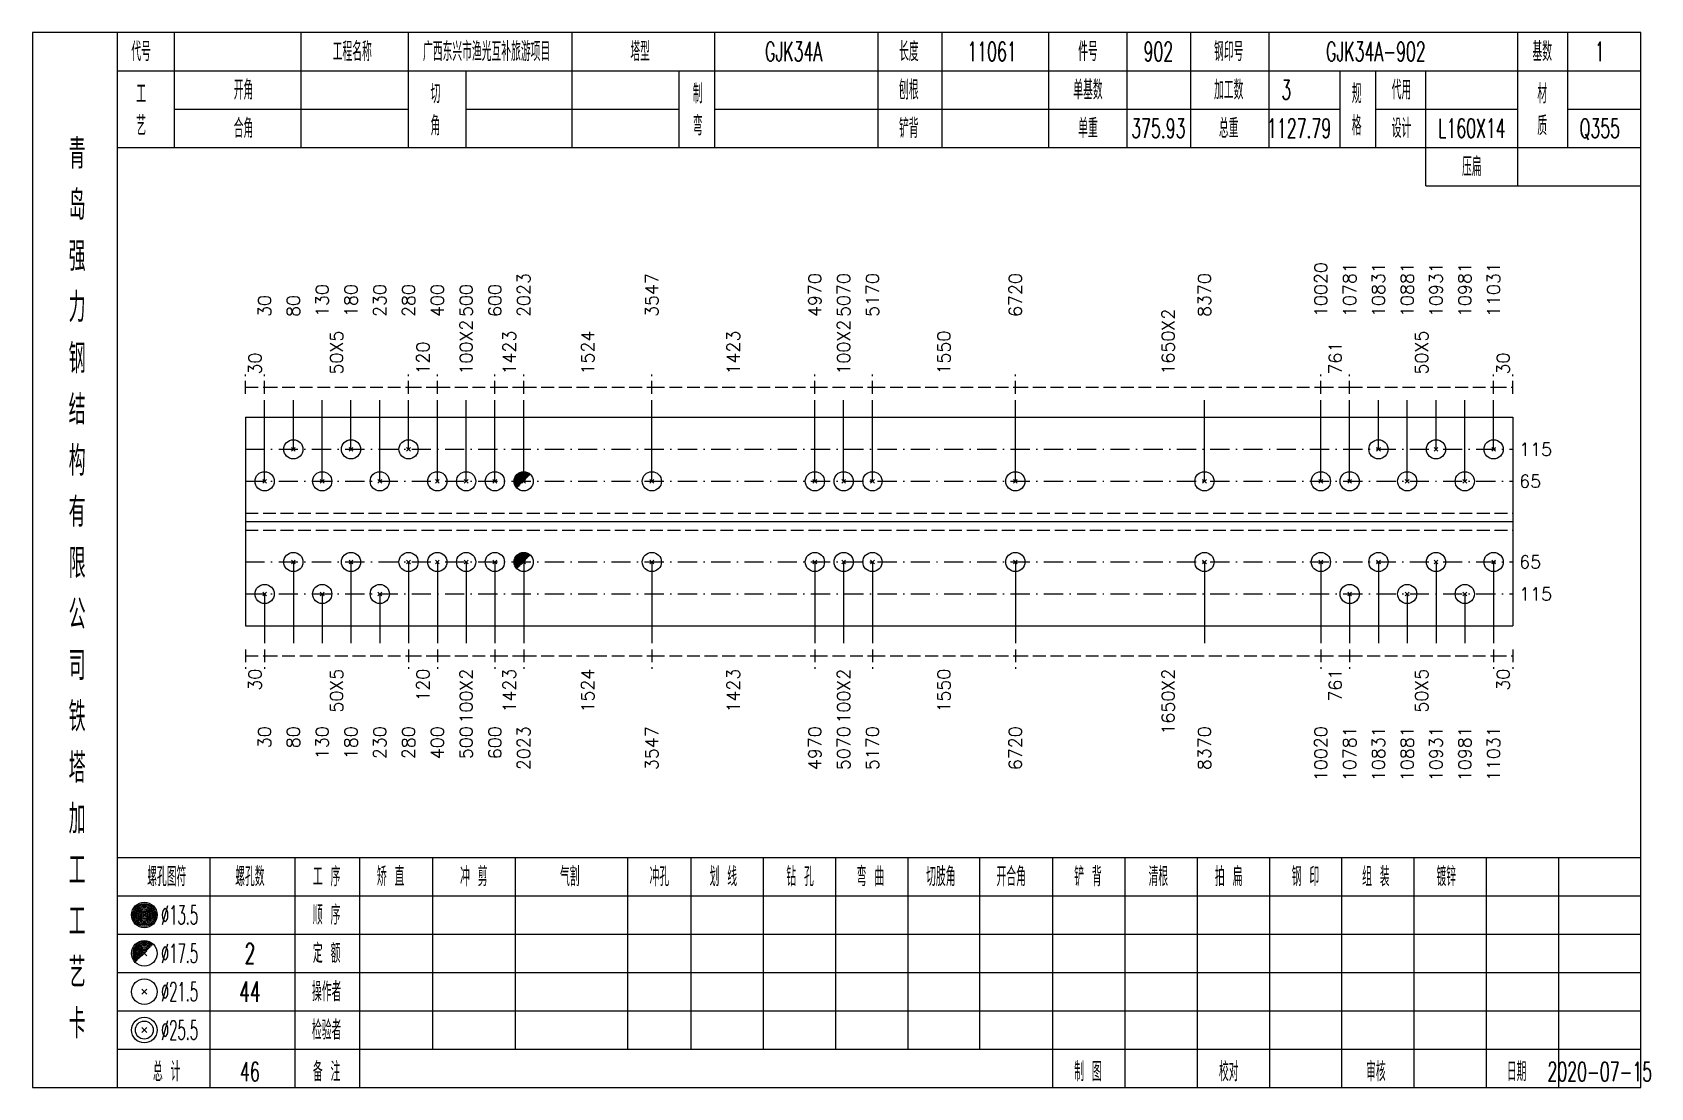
# Model space of a CAD drawing. Extents: x 0 to 2606, y -377 to 6479.
# Drawn here: x 522.8 to 775.7, y 2625 to 2790 of the extents above; entities that cross this region are included whole.
import ezdxf
from ezdxf.enums import TextEntityAlignment as Align

# ---------------------------------------------------------------- set-up
doc = ezdxf.new("R2010")
doc.units = 0
doc.header["$MEASUREMENT"] = 0
doc.linetypes.add('一点画线', pattern=[5.2, 3, -1, 0.2, -1])
doc.linetypes.add('虚线', pattern=[2.75, 2, -0.75])
doc.layers.get('0').update_dxf_attribs({"linetype": 'CONTINUOUS', "lineweight": 25})
doc.layers.add('1', color=7, linetype='CONTINUOUS', lineweight=25)
doc.layers.add('4', color=7, linetype='CONTINUOUS', lineweight=25)
doc.styles.get("Standard").update_dxf_attribs({"font": 'simplex.shx', "width": 0.7, "height": 3, "bigfont": 'gbhzfs.shx'})

msp = doc.modelspace()

# ---------------------------------------------------------------- texts
at = {"color": 7, "linetype": 'Continuous', "lineweight": 13}
for s, p in [('2023', (599.6, 2745.5)), ('3547', (619.63, 2745.5)), ('4970', (645.11, 2745.5)), ('5070', (649.61, 2745.5)), ('5170', (654.11, 2745.5)), ('6720', (676.45, 2745.5)), ('8370', (706, 2745.5)), ('10020', (724.2, 2745.5)), ('10781', (728.7, 2745.5)), ('10831', (733.2, 2745.5)), ('10881', (737.7, 2745.5)), ('10931', (742.2, 2745.5)), ('10981', (746.7, 2745.5)), ('11031', (751.2, 2745.5)), ('130', (568.1, 2745.5)), ('180', (572.6, 2745.5)), ('230', (577.1, 2745.5)), ('280', (581.6, 2745.5)), ('400', (586.1, 2745.5)), ('500', (590.6, 2745.5)), ('600', (595.1, 2745.5)), ('30', (559.1, 2745.5)), ('80', (563.6, 2745.5))]:
    msp.add_text(s, height=2, rotation=90, dxfattribs=at).set_placement(p, align=Align.MIDDLE_LEFT)
at = {"color": 8, "linetype": 'Continuous', "lineweight": 9}
for s, p in [('100X2', (590.6, 2736.5)), ('100X2', (649.61, 2736.5)), ('1650X2', (700.33, 2736.5)), ('50X5', (570.35, 2736.5)), ('1423', (597.35, 2736.5)), ('1524', (609.61, 2736.5)), ('1423', (632.37, 2736.5)), ('1550', (665.28, 2736.5)), ('50X5', (739.95, 2736.5)), ('30', (557.6, 2736.5)), ('120', (583.85, 2736.5)), ('761', (726.45, 2736.5)), ('30', (752.7, 2736.5))]:
    msp.add_text(s, height=2, rotation=90, dxfattribs=at).set_placement(p, align=Align.MIDDLE_LEFT)
at = {"color": 7, "linetype": 'Continuous', "lineweight": 13}
for s, p in [('115', (755.2, 2724.81)), ('65', (755.2, 2719.81)), ('65', (755.2, 2707.19)), ('115', (755.2, 2702.19))]:
    msp.add_text(s, height=2, dxfattribs=at).set_placement(p, align=Align.MIDDLE_LEFT)
at = {"color": 8, "linetype": 'Continuous', "lineweight": 9}
for s, p in [('30', (557.6, 2690.5)), ('50X5', (570.35, 2690.5)), ('120', (583.85, 2690.5)), ('100X2', (590.6, 2690.5)), ('1423', (597.35, 2690.5)), ('1524', (609.61, 2690.5)), ('1423', (632.37, 2690.5)), ('100X2', (649.61, 2690.5)), ('1550', (665.28, 2690.5)), ('1650X2', (700.33, 2690.5)), ('761', (726.45, 2690.5)), ('50X5', (739.95, 2690.5)), ('30', (752.7, 2690.5))]:
    msp.add_text(s, height=2, rotation=90, dxfattribs=at).set_placement(p, align=Align.MIDDLE_RIGHT)
at = {"layer": '1', "color": 7, "linetype": 'Continuous', "lineweight": 13}
for s, p in [('30', (559.1, 2681.5)), ('80', (563.6, 2681.5)), ('130', (568.1, 2681.5)), ('180', (572.6, 2681.5)), ('230', (577.1, 2681.5)), ('280', (581.6, 2681.5)), ('400', (586.1, 2681.5)), ('500', (590.6, 2681.5)), ('600', (595.1, 2681.5)), ('2023', (599.6, 2681.5)), ('3547', (619.63, 2681.5)), ('4970', (645.11, 2681.5)), ('5070', (649.61, 2681.5)), ('5170', (654.11, 2681.5)), ('6720', (676.45, 2681.5)), ('8370', (706, 2681.5)), ('10020', (724.2, 2681.5)), ('10781', (728.7, 2681.5)), ('10831', (733.2, 2681.5)), ('10881', (737.7, 2681.5)), ('10931', (742.2, 2681.5)), ('10981', (746.7, 2681.5)), ('11031', (751.2, 2681.5))]:
    msp.add_text(s, height=2, rotation=90, dxfattribs=at).set_placement(p, align=Align.MIDDLE_RIGHT)
at = {"layer": '4', "color": 1, "linetype": 'Continuous', "lineweight": 13}
for s, height, width, p in [('代号', 3, 0.6, (539.8, 2787)), ('工程名称', 3, 0.6, (572.8, 2787)), ('广西东兴市渔光互补旅游项目', 3, 0.6, (593.8, 2787)), ('塔型', 3, 0.6, (617.8, 2787)), ('GJK34A', 3, 0.6, (641.8, 2787)), ('长度', 3, 0.6, (659.8, 2787)), ('11061', 3, 0.6, (672.8, 2787)), ('件号', 3, 0.6, (687.8, 2787)), ('902', 3, 0.6, (698.8, 2787)), ('钢印号', 3, 0.6, (709.8, 2787)), ('GJK34A-902', 3, 0.6, (732.8, 2787)), ('基数', 3, 0.6, (758.8, 2787)), ('1', 3, 0.6, (767.8, 2787)), ('开角', 3, 0.6, (555.8, 2781)), ('刨根', 3, 0.6, (659.8, 2781)), ('单基数', 3, 0.6, (687.8, 2781)), ('加工数', 3, 0.6, (709.8, 2781)), ('3', 3, 0.6, (718.8, 2781)), ('代用', 3, 0.6, (736.8, 2781)), ('工', 3, 0.6, (539.8, 2780.4)), ('切', 3, 0.6, (585.8, 2780.4)), ('制', 3, 0.6, (626.8, 2780.4)), ('规', 3, 0.6, (729.8, 2780.4)), ('材', 3, 0.6, (758.8, 2780.4)), ('艺', 3, 0.6, (539.8, 2775.4)), ('合角', 3, 0.6, (555.8, 2775)), ('角', 3, 0.6, (585.8, 2775.4)), ('弯', 3, 0.6, (626.8, 2775.4)), ('铲背', 3, 0.6, (659.8, 2775)), ('单重', 3, 0.6, (687.8, 2775)), ('375.93', 3, 0.6, (698.8, 2775)), ('总重', 3, 0.6, (709.8, 2775)), ('1127.79', 3, 0.6, (720.8, 2775)), ('格', 3, 0.6, (729.8, 2775.4)), ('设计', 3, 0.6, (736.8, 2775)), ('L160X14', 3, 0.6, (747.8, 2775)), ('质', 3, 0.6, (758.8, 2775.4)), ('Q355', 3, 0.6, (767.8, 2775)), ('青', 4.6, 0.8, (529.8, 2771)), ('压扁', 3, 0.6, (747.8, 2769)), ('岛', 4.6, 0.8, (529.8, 2763)), ('强', 4.6, 0.8, (529.8, 2755)), ('力', 4.6, 0.8, (529.8, 2747)), ('钢', 4.6, 0.8, (529.8, 2739)), ('结', 4.6, 0.8, (529.8, 2731)), ('构', 4.6, 0.8, (529.8, 2723)), ('有', 4.6, 0.8, (529.8, 2715)), ('限', 4.6, 0.8, (529.8, 2707)), ('公', 4.6, 0.8, (529.8, 2699)), ('司', 4.6, 0.8, (529.8, 2691)), ('铁', 4.6, 0.8, (529.8, 2683)), ('塔', 4.6, 0.8, (529.8, 2675)), ('加', 4.6, 0.8, (529.8, 2667)), ('工', 4.6, 0.8, (529.8, 2659)), ('螺孔图符', 3, 0.6, (543.8, 2658)), ('螺孔数', 3, 0.6, (556.8, 2658)), ('工 序', 3, 0.6, (568.8, 2658)), ('矫 直', 3, 0.6, (578.8, 2658)), ('冲 剪', 3, 0.6, (591.8, 2658)), ('气割', 3, 0.6, (606.8, 2658)), ('冲孔', 3, 0.6, (620.8, 2658)), ('划 线', 3, 0.6, (630.8, 2658)), ('钻 孔', 3, 0.6, (642.8, 2658)), ('弯 曲', 3, 0.6, (653.8, 2658)), ('切肢角', 3, 0.6, (664.8, 2658)), ('开合角', 3, 0.6, (675.8, 2658)), ('铲 背', 3, 0.6, (687.8, 2658)), ('清根', 3, 0.6, (698.8, 2658)), ('拍 扁', 3, 0.6, (709.8, 2658)), ('钢 印', 3, 0.6, (721.8, 2658)), ('组 装', 3, 0.6, (732.8, 2658)), ('镀锌', 3, 0.6, (743.8, 2658)), ('%%C13.5', 3, 0.5, (545.8, 2652)), ('顺 序', 3, 0.6, (568.8, 2652)), ('工', 4.6, 0.8, (529.8, 2651)), ('%%C17.5', 3, 0.5, (545.8, 2646)), ('2', 3.2, 0.6, (556.8, 2646)), ('定 额', 3, 0.6, (568.8, 2646)), ('艺', 4.6, 0.8, (529.8, 2643)), ('%%C21.5', 3, 0.5, (545.8, 2640)), ('44', 3.2, 0.6, (556.8, 2640)), ('操作者', 3, 0.6, (568.8, 2640)), ('卡', 4.6, 0.8, (529.8, 2635)), ('检验者', 3, 0.6, (568.8, 2634)), ('%%C25.5', 3, 0.5, (545.8, 2634)), ('总 计', 3, 0.6, (543.8, 2627.5)), ('46', 3, 0.6, (556.8, 2627.5)), ('备 注', 3, 0.6, (568.8, 2627.5)), ('制 图', 3, 0.6, (687.8, 2627.5)), ('校对', 3, 0.6, (709.8, 2627.5)), ('审核', 3, 0.6, (732.8, 2627.5)), ('日期', 3, 0.6, (754.8, 2627.5)), ('2020-07-15', 3, 0.6, (767.8, 2627.5))]:
    msp.add_text(s, height=height, dxfattribs=dict(at, width=width)).set_placement(p, align=Align.MIDDLE_CENTER)

# ---------------------------------------------------------------- linework, layer by layer
at = {"color": 8, "linetype": '虚线', "lineweight": 9}
for p, q in [((556.1, 2733.5), (556.1, 2736.5)), ((556.1, 2734.5), (559.1, 2734.5)), ((559.1, 2733.5), (559.1, 2736.5)), ((559.1, 2733.5), (559.1, 2736.5)), ((559.1, 2734.5), (581.6, 2734.5)), ((581.6, 2733.5), (581.6, 2736.5)), ((581.6, 2733.5), (581.6, 2736.5)), ((581.6, 2734.5), (586.1, 2734.5)), ((586.1, 2733.5), (586.1, 2736.5)), ((586.1, 2733.5), (586.1, 2736.5)), ((586.1, 2734.5), (595.1, 2734.5)), ((595.1, 2733.5), (595.1, 2736.5)), ((595.1, 2733.5), (595.1, 2736.5)), ((595.1, 2734.5), (599.6, 2734.5)), ((599.6, 2733.5), (599.6, 2736.5)), ((599.6, 2733.5), (599.6, 2736.5)), ((599.6, 2734.5), (619.63, 2734.5)), ((619.63, 2733.5), (619.63, 2736.5)), ((619.63, 2733.5), (619.63, 2736.5)), ((619.63, 2734.5), (645.11, 2734.5)), ((645.11, 2733.5), (645.11, 2736.5)), ((645.11, 2733.5), (645.11, 2736.5)), ((645.11, 2734.5), (654.11, 2734.5)), ((654.11, 2733.5), (654.11, 2736.5)), ((654.11, 2733.5), (654.11, 2736.5)), ((654.11, 2734.5), (676.45, 2734.5)), ((676.45, 2733.5), (676.45, 2736.5)), ((676.45, 2733.5), (676.45, 2736.5)), ((676.45, 2734.5), (724.2, 2734.5)), ((724.2, 2733.5), (724.2, 2736.5)), ((724.2, 2733.5), (724.2, 2736.5)), ((724.2, 2734.5), (728.7, 2734.5)), ((728.7, 2733.5), (728.7, 2736.5)), ((728.7, 2733.5), (728.7, 2736.5)), ((728.7, 2734.5), (751.2, 2734.5)), ((751.2, 2733.5), (751.2, 2736.5)), ((751.2, 2733.5), (751.2, 2736.5)), ((751.2, 2734.5), (754.2, 2734.5)), ((754.2, 2733.5), (754.2, 2736.5)), ((556.1, 2693.5), (556.1, 2690.5)), ((556.1, 2692.5), (559.1, 2692.5)), ((559.1, 2693.5), (559.1, 2690.5)), ((559.1, 2693.5), (559.1, 2690.5)), ((559.1, 2692.5), (581.6, 2692.5)), ((581.6, 2693.5), (581.6, 2690.5)), ((581.6, 2693.5), (581.6, 2690.5)), ((581.6, 2692.5), (586.1, 2692.5)), ((586.1, 2693.5), (586.1, 2690.5)), ((586.1, 2693.5), (586.1, 2690.5)), ((586.1, 2692.5), (595.1, 2692.5)), ((595.1, 2693.5), (595.1, 2690.5)), ((595.1, 2693.5), (595.1, 2690.5)), ((595.1, 2692.5), (599.6, 2692.5)), ((599.6, 2693.5), (599.6, 2690.5)), ((599.6, 2693.5), (599.6, 2690.5)), ((599.6, 2692.5), (619.63, 2692.5)), ((619.63, 2693.5), (619.63, 2690.5)), ((619.63, 2693.5), (619.63, 2690.5)), ((619.63, 2692.5), (645.11, 2692.5)), ((645.11, 2693.5), (645.11, 2690.5)), ((645.11, 2693.5), (645.11, 2690.5)), ((645.11, 2692.5), (654.11, 2692.5)), ((654.11, 2693.5), (654.11, 2690.5)), ((654.11, 2693.5), (654.11, 2690.5)), ((654.11, 2692.5), (676.45, 2692.5)), ((676.45, 2693.5), (676.45, 2690.5)), ((676.45, 2693.5), (676.45, 2690.5)), ((676.45, 2692.5), (724.2, 2692.5)), ((724.2, 2693.5), (724.2, 2690.5)), ((724.2, 2693.5), (724.2, 2690.5)), ((724.2, 2692.5), (728.7, 2692.5)), ((728.7, 2693.5), (728.7, 2690.5)), ((728.7, 2693.5), (728.7, 2690.5)), ((728.7, 2692.5), (751.2, 2692.5)), ((751.2, 2693.5), (751.2, 2690.5)), ((751.2, 2693.5), (751.2, 2690.5)), ((751.2, 2692.5), (754.2, 2692.5)), ((754.2, 2693.5), (754.2, 2690.5))]:
    msp.add_line(p, q, dxfattribs=at)
at = {"color": 7, "linetype": 'Continuous', "lineweight": 13}
for p, q in [((559.1, 2719.81), (559.1, 2732.5)), ((563.6, 2724.81), (563.6, 2732.5)), ((568.1, 2719.81), (568.1, 2732.5)), ((572.6, 2724.81), (572.6, 2732.5)), ((577.1, 2719.81), (577.1, 2732.5)), ((581.6, 2724.81), (581.6, 2732.5)), ((586.1, 2719.81), (586.1, 2732.5)), ((590.6, 2719.81), (590.6, 2732.5)), ((595.1, 2719.81), (595.1, 2732.5)), ((599.6, 2719.81), (599.6, 2732.5)), ((619.63, 2719.81), (619.63, 2732.5)), ((645.11, 2719.81), (645.11, 2732.5)), ((649.61, 2719.81), (649.61, 2732.5)), ((654.11, 2719.81), (654.11, 2732.5)), ((676.45, 2719.81), (676.45, 2732.5)), ((706, 2719.81), (706, 2732.5)), ((724.2, 2719.81), (724.2, 2732.5)), ((728.7, 2719.81), (728.7, 2732.5)), ((733.2, 2724.81), (733.2, 2732.5)), ((737.7, 2719.81), (737.7, 2732.5)), ((742.2, 2724.81), (742.2, 2732.5)), ((746.7, 2719.81), (746.7, 2732.5)), ((751.2, 2724.81), (751.2, 2732.5)), ((563.3, 2724.51), (563.9, 2725.11)), ((563.9, 2724.51), (563.3, 2725.11)), ((572.3, 2724.51), (572.9, 2725.11)), ((572.9, 2724.51), (572.3, 2725.11)), ((581.3, 2724.51), (581.9, 2725.11)), ((581.9, 2724.51), (581.3, 2725.11)), ((732.9, 2724.51), (733.5, 2725.11)), ((733.5, 2724.51), (732.9, 2725.11)), ((741.9, 2724.51), (742.5, 2725.11)), ((742.5, 2724.51), (741.9, 2725.11)), ((750.9, 2724.51), (751.5, 2725.11)), ((751.5, 2724.51), (750.9, 2725.11)), ((558.8, 2719.51), (559.4, 2720.11)), ((559.4, 2719.51), (558.8, 2720.11)), ((567.8, 2719.51), (568.4, 2720.11)), ((568.4, 2719.51), (567.8, 2720.11)), ((576.8, 2719.51), (577.4, 2720.11)), ((577.4, 2719.51), (576.8, 2720.11)), ((585.8, 2719.51), (586.4, 2720.11)), ((586.4, 2719.51), (585.8, 2720.11)), ((590.3, 2719.51), (590.9, 2720.11)), ((590.9, 2719.51), (590.3, 2720.11)), ((594.8, 2719.51), (595.4, 2720.11)), ((595.4, 2719.51), (594.8, 2720.11)), ((619.33, 2719.51), (619.93, 2720.11)), ((619.93, 2719.51), (619.33, 2720.11)), ((644.81, 2719.51), (645.41, 2720.11)), ((645.41, 2719.51), (644.81, 2720.11)), ((649.31, 2719.51), (649.91, 2720.11)), ((649.91, 2719.51), (649.31, 2720.11)), ((653.81, 2719.51), (654.41, 2720.11)), ((654.41, 2719.51), (653.81, 2720.11)), ((676.15, 2719.51), (676.75, 2720.11)), ((676.75, 2719.51), (676.15, 2720.11)), ((705.7, 2719.51), (706.3, 2720.11)), ((706.3, 2719.51), (705.7, 2720.11)), ((723.9, 2719.51), (724.5, 2720.11)), ((724.5, 2719.51), (723.9, 2720.11)), ((728.4, 2719.51), (729, 2720.11)), ((729, 2719.51), (728.4, 2720.11)), ((737.4, 2719.51), (738, 2720.11)), ((738, 2719.51), (737.4, 2720.11)), ((746.4, 2719.51), (747, 2720.11)), ((747, 2719.51), (746.4, 2720.11)), ((563.6, 2707.19), (563.6, 2694.5)), ((572.6, 2707.19), (572.6, 2694.5)), ((581.6, 2707.19), (581.6, 2694.5)), ((586.1, 2707.19), (586.1, 2694.5)), ((590.6, 2707.19), (590.6, 2694.5)), ((595.1, 2707.19), (595.1, 2694.5)), ((599.6, 2707.19), (599.6, 2694.5)), ((619.63, 2707.19), (619.63, 2694.5)), ((645.11, 2707.19), (645.11, 2694.5)), ((649.61, 2707.19), (649.61, 2694.5)), ((654.11, 2707.19), (654.11, 2694.5)), ((676.45, 2707.19), (676.45, 2694.5)), ((706, 2707.19), (706, 2694.5)), ((724.2, 2707.19), (724.2, 2694.5)), ((733.2, 2707.19), (733.2, 2694.5)), ((742.2, 2707.19), (742.2, 2694.5)), ((751.2, 2707.19), (751.2, 2694.5)), ((559.1, 2702.19), (559.1, 2694.5)), ((568.1, 2702.19), (568.1, 2694.5)), ((577.1, 2702.19), (577.1, 2694.5)), ((728.7, 2702.19), (728.7, 2694.5)), ((737.7, 2702.19), (737.7, 2694.5)), ((746.7, 2702.19), (746.7, 2694.5))]:
    msp.add_line(p, q, dxfattribs=at)
at = {"color": 7, "linetype": 'Continuous', "lineweight": 18}
for p, q in [((556.1, 2729.81), (556.1, 2697.19)), ((556.1, 2729.81), (754.2, 2729.81)), ((754.2, 2729.81), (754.2, 2697.19)), ((556.1, 2713.5), (754.2, 2713.5))]:
    msp.add_line(p, q, dxfattribs=at)
at = {"color": 3, "linetype": '一点画线', "lineweight": 13}
for p, q in [((556.1, 2724.81), (754.2, 2724.81)), ((556.1, 2719.81), (754.2, 2719.81)), ((556.1, 2707.19), (754.2, 2707.19)), ((556.1, 2702.19), (754.2, 2702.19))]:
    msp.add_line(p, q, dxfattribs=at)
at = {"color": 7, "linetype": 'Continuous', "lineweight": 0}
for p, q in [((599.3, 2719.51), (599.9, 2720.11)), ((599.3, 2720.11), (599.9, 2719.51))]:
    msp.add_line(p, q, dxfattribs=at)
at = {"color": 1, "linetype": '虚线', "lineweight": 18}
for p, q in [((556.1, 2714.81), (754.2, 2714.81)), ((556.1, 2712.19), (754.2, 2712.19))]:
    msp.add_line(p, q, dxfattribs=at)
at = {"color": 7, "linetype": 'Continuous', "lineweight": 13}
for centre in [(563.6, 2724.81), (572.6, 2724.81), (581.6, 2724.81), (733.2, 2724.81), (742.2, 2724.81), (751.2, 2724.81), (559.1, 2719.81), (568.1, 2719.81), (577.1, 2719.81), (586.1, 2719.81), (590.6, 2719.81), (595.1, 2719.81), (599.6, 2719.81), (619.63, 2719.81), (645.11, 2719.81), (649.61, 2719.81), (654.11, 2719.81), (676.45, 2719.81), (706, 2719.81), (724.2, 2719.81), (728.7, 2719.81), (737.7, 2719.81), (746.7, 2719.81)]:
    msp.add_circle(centre, 1.5, dxfattribs=at)
for radius in [1.35, 1.2, 1.05, 0.9, 0.75, 0.6, 0.45, 0.3, 0.15]:
    msp.add_arc((599.6, 2719.81), radius, 45, 225, dxfattribs=at)
at = {"layer": '1', "color": 7, "linetype": 'Continuous', "lineweight": 13}
for p, q in [((563.3, 2706.89), (563.9, 2707.49)), ((563.9, 2706.89), (563.3, 2707.49)), ((572.3, 2706.89), (572.9, 2707.49)), ((572.9, 2706.89), (572.3, 2707.49)), ((581.3, 2706.89), (581.9, 2707.49)), ((581.9, 2706.89), (581.3, 2707.49)), ((585.8, 2706.89), (586.4, 2707.49)), ((586.4, 2706.89), (585.8, 2707.49)), ((590.3, 2706.89), (590.9, 2707.49)), ((590.9, 2706.89), (590.3, 2707.49)), ((594.8, 2706.89), (595.4, 2707.49)), ((595.4, 2706.89), (594.8, 2707.49)), ((619.33, 2706.89), (619.93, 2707.49)), ((619.93, 2706.89), (619.33, 2707.49)), ((644.81, 2706.89), (645.41, 2707.49)), ((645.41, 2706.89), (644.81, 2707.49)), ((649.31, 2706.89), (649.91, 2707.49)), ((649.91, 2706.89), (649.31, 2707.49)), ((653.81, 2706.89), (654.41, 2707.49)), ((654.41, 2706.89), (653.81, 2707.49)), ((676.15, 2706.89), (676.75, 2707.49)), ((676.75, 2706.89), (676.15, 2707.49)), ((705.7, 2706.89), (706.3, 2707.49)), ((706.3, 2706.89), (705.7, 2707.49)), ((723.9, 2706.89), (724.5, 2707.49)), ((724.5, 2706.89), (723.9, 2707.49)), ((732.9, 2706.89), (733.5, 2707.49)), ((733.5, 2706.89), (732.9, 2707.49)), ((741.9, 2706.89), (742.5, 2707.49)), ((742.5, 2706.89), (741.9, 2707.49)), ((750.9, 2706.89), (751.5, 2707.49)), ((751.5, 2706.89), (750.9, 2707.49)), ((558.8, 2701.89), (559.4, 2702.49)), ((559.4, 2701.89), (558.8, 2702.49)), ((567.8, 2701.89), (568.4, 2702.49)), ((568.4, 2701.89), (567.8, 2702.49)), ((576.8, 2701.89), (577.4, 2702.49)), ((577.4, 2701.89), (576.8, 2702.49)), ((728.4, 2701.89), (729, 2702.49)), ((729, 2701.89), (728.4, 2702.49)), ((737.4, 2701.89), (738, 2702.49)), ((738, 2701.89), (737.4, 2702.49)), ((746.4, 2701.89), (747, 2702.49)), ((747, 2701.89), (746.4, 2702.49))]:
    msp.add_line(p, q, dxfattribs=at)
at = {"layer": '1', "color": 7, "linetype": 'Continuous', "lineweight": 0}
for p, q in [((599.3, 2706.89), (599.9, 2707.49)), ((599.3, 2707.49), (599.9, 2706.89))]:
    msp.add_line(p, q, dxfattribs=at)
at = {"layer": '1', "color": 7, "linetype": 'Continuous', "lineweight": 18}
msp.add_line((556.1, 2697.19), (754.2, 2697.19), dxfattribs=at)
at = {"layer": '1', "color": 7, "linetype": 'Continuous', "lineweight": 13}
for centre in [(563.6, 2707.19), (572.6, 2707.19), (581.6, 2707.19), (586.1, 2707.19), (590.6, 2707.19), (595.1, 2707.19), (599.6, 2707.19), (619.63, 2707.19), (645.11, 2707.19), (649.61, 2707.19), (654.11, 2707.19), (676.45, 2707.19), (706, 2707.19), (724.2, 2707.19), (733.2, 2707.19), (742.2, 2707.19), (751.2, 2707.19), (559.1, 2702.19), (568.1, 2702.19), (577.1, 2702.19), (728.7, 2702.19), (737.7, 2702.19), (746.7, 2702.19)]:
    msp.add_circle(centre, 1.5, dxfattribs=at)
for radius in [1.35, 1.2, 1.05, 0.9, 0.75, 0.6, 0.45, 0.3, 0.15]:
    msp.add_arc((599.6, 2707.19), radius, 45, 225, dxfattribs=at)
at = {"layer": '4', "color": 1, "linetype": 'Continuous', "lineweight": 18}
for p, q in [((536.1, 2625), (536.1, 2790)), ((545, 2772), (545, 2790)), ((564.8, 2772), (564.8, 2790)), ((581.6, 2772), (581.6, 2790)), ((607.2, 2772), (607.2, 2790)), ((629.5, 2772), (629.5, 2790)), ((655, 2772), (655, 2790)), ((665, 2772), (665, 2790)), ((681.7, 2772), (681.7, 2790)), ((693.9, 2772), (693.9, 2790)), ((703.9, 2772), (703.9, 2790)), ((716.1, 2772), (716.1, 2790)), ((755, 2766), (755, 2790)), ((762.8, 2772), (762.8, 2790)), ((536.1, 2784), (774.2, 2784)), ((590.6, 2772), (590.6, 2784)), ((623.9, 2772), (623.9, 2784)), ((727.2, 2772), (727.2, 2784)), ((732.8, 2772), (732.8, 2784)), ((740.6, 2766), (740.6, 2784)), ((545, 2778), (581.6, 2778)), ((590.6, 2778), (623.9, 2778)), ((629.5, 2778), (727.2, 2778)), ((732.8, 2778), (755, 2778)), ((762.8, 2778), (774.2, 2778)), ((536.1, 2772), (774.2, 2772)), ((740.6, 2766), (774.2, 2766)), ((536.1, 2661), (774.2, 2661)), ((550.6, 2625), (550.6, 2661)), ((563.9, 2625), (563.9, 2661)), ((574, 2625), (574, 2661)), ((585.4, 2631), (585.4, 2661)), ((598.3, 2631), (598.3, 2661)), ((615.9, 2631), (615.9, 2661)), ((625.8, 2631), (625.8, 2661)), ((637.1, 2631), (637.1, 2661)), ((648.4, 2631), (648.4, 2661)), ((659.7, 2631), (659.7, 2661)), ((670.9, 2631), (670.9, 2661)), ((682.3, 2631), (682.3, 2661)), ((693.6, 2631), (693.6, 2661)), ((704.9, 2631), (704.9, 2661)), ((716.2, 2631), (716.2, 2661)), ((727.5, 2631), (727.5, 2661)), ((738.8, 2631), (738.8, 2661)), ((750.1, 2631), (750.1, 2661)), ((761.4, 2631), (761.4, 2661)), ((536.1, 2655), (774.2, 2655)), ((536.1, 2649), (774.2, 2649)), ((536.1, 2643), (774.2, 2643)), ((536.1, 2637), (774.2, 2637)), ((536.1, 2631), (774.2, 2631)), ((682.3, 2625), (682.3, 2631)), ((693.6, 2625), (693.6, 2631)), ((704.9, 2625), (704.9, 2631)), ((716.2, 2625), (716.2, 2631)), ((727.5, 2625), (727.5, 2631)), ((738.8, 2625), (738.8, 2631)), ((750.1, 2625), (750.1, 2631)), ((761.4, 2625), (761.4, 2631))]:
    msp.add_line(p, q, dxfattribs=at)
at = {"layer": '4', "color": 7, "linetype": 'Continuous', "lineweight": 13}
for p, q in [((540.1, 2651.8), (540.5, 2652.2)), ((540.5, 2651.8), (540.1, 2652.2)), ((539.9, 2639.6), (540.7, 2640.4)), ((540.7, 2639.6), (539.9, 2640.4)), ((539.9, 2633.6), (540.7, 2634.4)), ((540.7, 2633.6), (539.9, 2634.4))]:
    msp.add_line(p, q, dxfattribs=at)
at = {"layer": '4', "color": 7, "linetype": 'Continuous', "lineweight": 0}
for p, q in [((539.9, 2645.6), (540.7, 2646.4)), ((539.9, 2646.4), (540.7, 2645.6))]:
    msp.add_line(p, q, dxfattribs=at)
at = {"layer": '4', "color": 1, "linetype": 'Continuous', "lineweight": 18}
msp.add_lwpolyline([(522.8, 2790), (522.8, 2625), (774.2, 2625), (774.2, 2790)], close=True, dxfattribs=at)
at = {"layer": '4', "color": 7, "linetype": 'Continuous', "lineweight": 13}
for centre, radius in [((540.3, 2652), 2), ((540.3, 2652), 1.8), ((540.3, 2652), 1.6), ((540.3, 2652), 1.4), ((540.3, 2652), 1.2), ((540.3, 2652), 1), ((540.3, 2652), 0.8), ((540.3, 2652), 0.6), ((540.3, 2652), 0.4), ((540.3, 2652), 0.2), ((540.3, 2646), 2), ((540.3, 2640), 2), ((540.3, 2634), 2), ((540.3, 2634), 1.4)]:
    msp.add_circle(centre, radius, dxfattribs=at)
for radius in [1.8, 1.6, 1.4, 1.2, 1, 0.8, 0.6, 0.4, 0.2]:
    msp.add_arc((540.3, 2646), radius, 45, 225, dxfattribs=at)

msp.set_redraw_order([(e.dxf.handle, doc.entitydb.next_handle()) for e in msp.query("TEXT MTEXT ATTDEF DIMENSION ARC_DIMENSION")])  # texts and dimensions are drawn at this point

doc.saveas('drawing.dxf')
